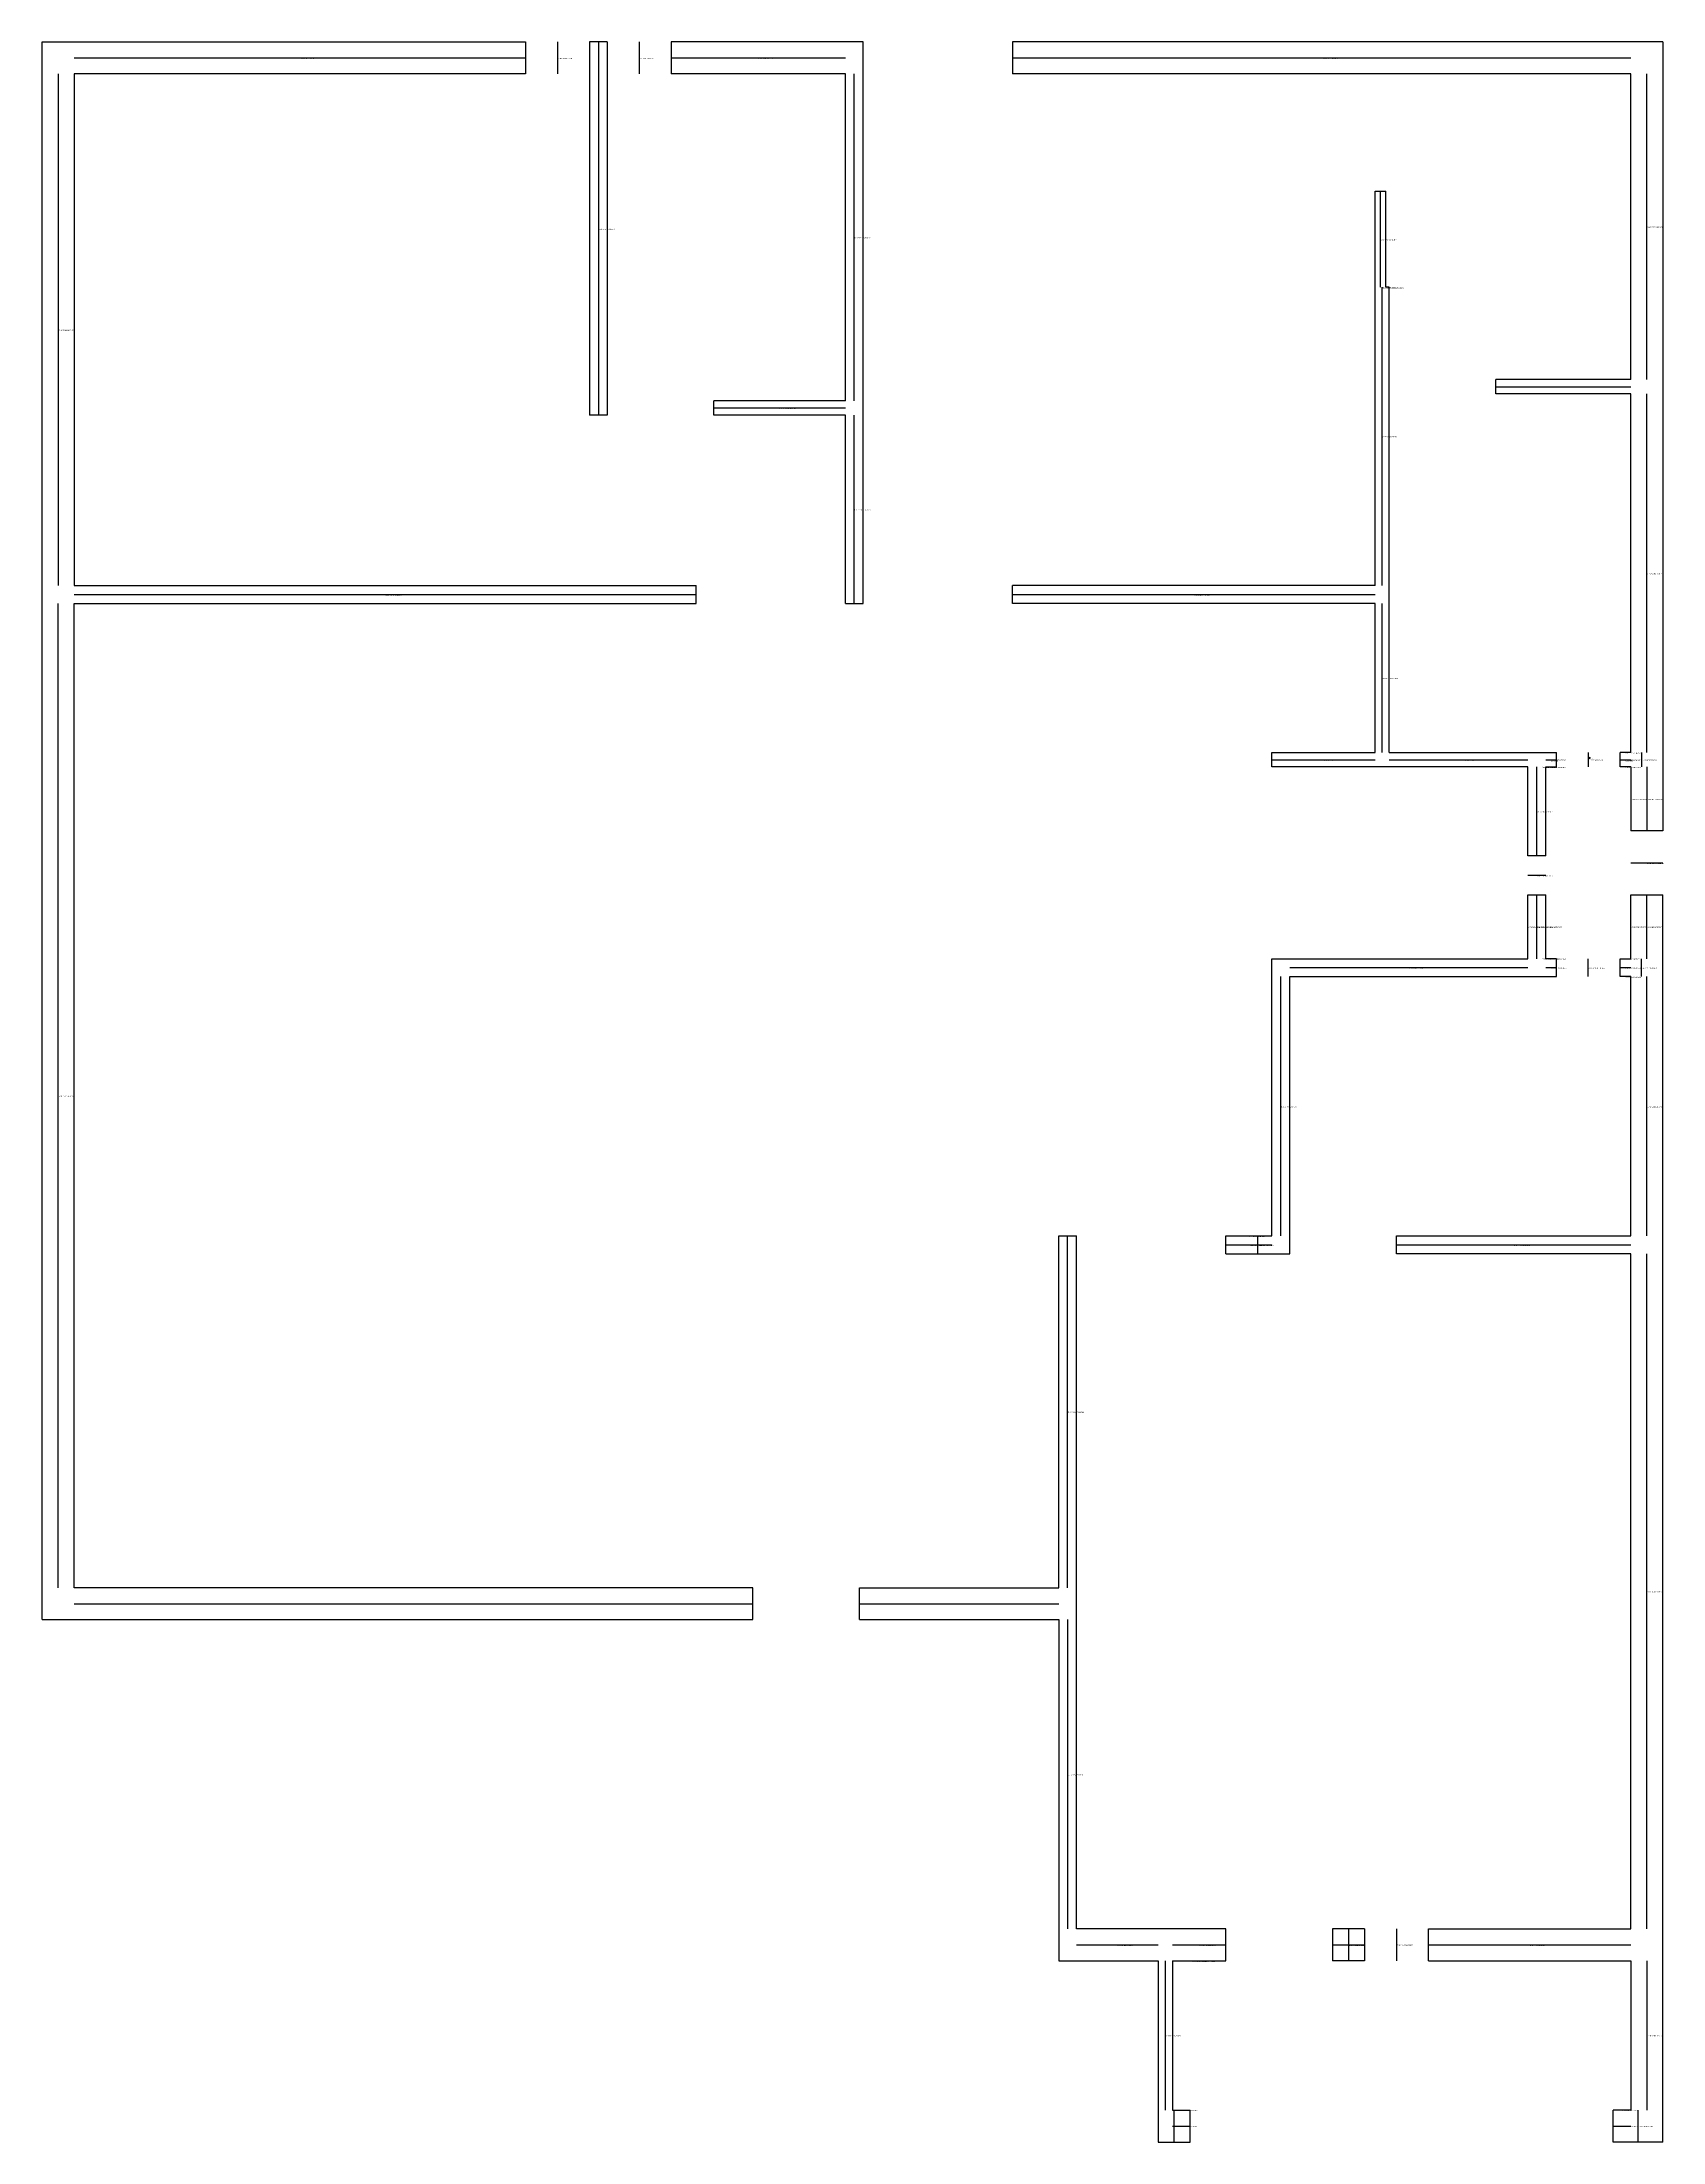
# Model space of a CAD drawing. Header units: metres. Extents: x 328 to 784, y 390 to 981.
import ezdxf

# ---------------------------------------------------------------- set-up
doc = ezdxf.new("R2010")
doc.units = ezdxf.units.M

msp = doc.modelspace()

# ---------------------------------------------------------------- linework, layer by layer
at = {"layer": 'centrelines'}
for p, q in [((337, 976.5), (464, 976.5)), ((473, 981), (473, 972)), ((484.5, 981), (484.5, 876)), ((496, 981), (496, 972)), ((505, 976.5), (554, 976.5)), ((601, 976.5), (775, 976.5)), ((332.5, 972), (332.5, 828)), ((556.5, 880), (556.5, 972)), ((779.5, 886), (779.5, 972)), ((704.5, 912), (704.5, 939)), ((704.5, 912), (704.5, 912)), ((705, 828), (705, 912)), ((705, 912), (705, 912)), ((706.5, 912), (706.5, 912)), ((737, 884), (775, 884)), ((779.5, 781), (779.5, 882)), ((517, 878), (554, 878)), ((556.5, 823), (556.5, 876)), ((332.5, 546), (332.5, 823)), ((337, 825.5), (512, 825.5)), ((601, 825.5), (703, 825.5)), ((705, 781), (705, 823)), ((763, 781), (763, 777)), ((773.5, 781), (773.5, 781)), ((778, 781), (778, 777)), ((674, 779), (703, 779)), ((707, 779), (746, 779)), ((748.5, 752), (748.5, 777)), ((750, 777), (750, 777)), ((751, 779), (754, 779)), ((752.5, 777), (752.5, 777)), ((772, 779), (775, 779)), ((773.5, 777), (773.5, 777)), ((779.5, 777), (779.5, 759)), ((775, 768), (775, 768)), ((746, 746.5), (751, 746.5)), ((775, 750), (784, 750)), ((748.5, 723), (748.5, 741)), ((779.5, 723), (779.5, 741)), ((746, 732), (746, 732)), ((751, 732), (751, 732)), ((775, 732), (775, 732)), ((750, 723), (750, 723)), ((752.5, 723), (752.5, 723)), ((763, 718), (763, 723)), ((773.5, 723), (773.5, 723)), ((778, 718), (778, 723)), ((676.5, 645), (676.5, 718)), ((679, 720.5), (746, 720.5)), ((751, 720.5), (754, 720.5)), ((772, 720.5), (775, 720.5)), ((773.5, 718), (773.5, 718)), ((779.5, 645), (779.5, 718)), ((616.5, 546), (616.5, 645)), ((667.5, 645), (667.5, 645)), ((670, 640), (670, 645)), ((661, 642.5), (674, 642.5)), ((709, 642.5), (775, 642.5)), ((779.5, 450), (779.5, 640)), ((337, 541.5), (528, 541.5)), ((558, 541.5), (614, 541.5)), ((616.5, 537), (616.5, 450)), ((695.5, 450), (695.5, 441)), ((709, 450), (709, 441)), ((619, 445.5), (642, 445.5)), ((646, 445.5), (661, 445.5)), ((691, 445.5), (700, 445.5)), ((718, 445.5), (775, 445.5)), ((644, 441), (644, 399)), ((651.5, 441), (651.5, 441)), ((653.5, 441), (653.5, 441)), ((779.5, 441), (779.5, 399)), ((646.5, 390), (646.5, 399)), ((648.5, 399), (648.5, 399)), ((772.5, 399), (772.5, 399)), ((777, 390), (777, 399)), ((646, 394.5), (651, 394.5)), ((770, 394.5), (775, 394.5))]:
    msp.add_line(p, q, dxfattribs=at)
at = {"layer": 'entity_location'}
msp.add_circle((763.26, 779.54), 0.2, dxfattribs=at)
at = {"layer": 'wall'}
for p, q in [((328, 537), (328, 981)), ((328, 981), (464, 981)), ((464, 981), (464, 972)), ((487, 981), (482, 981)), ((482, 981), (482, 876)), ((487, 981), (487, 876)), ((559, 981), (505, 981)), ((505, 981), (505, 972)), ((559, 823), (559, 981)), ((784, 981), (601, 981)), ((601, 981), (601, 972)), ((784, 981), (784, 759)), ((464, 972), (337, 972)), ((337, 972), (337, 828)), ((554, 972), (505, 972)), ((554, 880), (554, 972)), ((775, 972), (601, 972)), ((775, 886), (775, 972)), ((703, 912), (703, 939)), ((703, 939), (706, 939)), ((706, 912), (706, 939)), ((703, 828), (703, 912)), ((707, 912), (706, 912)), ((707, 781), (707, 912)), ((737, 882), (737, 886)), ((775, 886), (737, 886)), ((775, 882), (737, 882)), ((775, 781), (775, 882)), ((487, 876), (482, 876)), ((517, 876), (517, 880)), ((554, 880), (517, 880)), ((554, 876), (517, 876)), ((554, 823), (554, 876)), ((337, 828), (512, 828)), ((512, 823), (512, 828)), ((601, 823), (601, 828)), ((703, 828), (601, 828)), ((337, 546), (337, 823)), ((337, 823), (512, 823)), ((554, 823), (559, 823)), ((703, 823), (601, 823)), ((703, 781), (703, 823)), ((674, 777), (674, 781)), ((674, 781), (703, 781)), ((707, 781), (754, 781)), ((754, 777), (754, 781)), ((772, 777), (772, 781)), ((775, 781), (772, 781)), ((746, 777), (674, 777)), ((746, 752), (746, 777)), ((751, 752), (751, 777)), ((751, 777), (754, 777)), ((775, 777), (772, 777)), ((775, 777), (775, 759)), ((784, 759), (775, 759)), ((751, 752), (746, 752)), ((746, 723), (746, 741)), ((746, 741), (751, 741)), ((751, 723), (751, 741)), ((775, 723), (775, 741)), ((775, 741), (784, 741)), ((784, 390), (784, 741)), ((674, 645), (674, 723)), ((674, 723), (746, 723)), ((754, 723), (751, 723)), ((754, 718), (754, 723)), ((772, 718), (772, 723)), ((772, 723), (775, 723)), ((679, 640), (679, 718)), ((679, 718), (754, 718)), ((775, 718), (772, 718)), ((775, 645), (775, 718)), ((614, 546), (614, 645)), ((614, 645), (619, 645)), ((619, 450), (619, 645)), ((661, 640), (661, 645)), ((661, 645), (674, 645)), ((709, 640), (709, 645)), ((709, 645), (775, 645)), ((661, 640), (679, 640)), ((775, 640), (709, 640)), ((775, 450), (775, 640)), ((528, 546), (337, 546)), ((528, 537), (528, 546)), ((558, 537), (558, 546)), ((558, 546), (614, 546)), ((328, 537), (528, 537)), ((558, 537), (614, 537)), ((614, 537), (614, 441)), ((661, 450), (619, 450)), ((661, 441), (661, 450)), ((700, 450), (691, 450)), ((691, 450), (691, 441)), ((700, 450), (700, 441)), ((718, 441), (718, 450)), ((718, 450), (775, 450)), ((614, 441), (642, 441)), ((642, 441), (642, 390)), ((646, 441), (661, 441)), ((646, 441), (646, 399)), ((700, 441), (691, 441)), ((718, 441), (775, 441)), ((775, 441), (775, 399)), ((646, 399), (651, 399)), ((651, 390), (651, 399)), ((775, 399), (770, 399)), ((770, 390), (770, 399)), ((642, 390), (651, 390)), ((784, 390), (770, 390))]:
    msp.add_line(p, q, dxfattribs=at)

# ---------------------------------------------------------------- texts
at = {"layer": 'centrelines', "char_height": 0.3, "attachment_point": 1}
for s, insert in [('68 358.2564399684952', (400.5, 976.5)), ('63 348.266647793063', (473, 976.5)), ('56 329.3428745944697', (496, 976.5)), ('54 287.3690978527752', (529.5, 976.5)), ('46 196.95566400716018', (688, 976.5)), ('55 294.97534814999074', (484.5, 928.5)), ('36 107.68736205165058', (779.5, 929)), ('49 229.87117832760111', (556.5, 926)), ('42 144.90397207288947', (704.5, 925.5)), ('41 144.90397207288947', (704.5, 912)), ('40 144.70194123845573', (705, 912)), ('39 144.10455865519242', (706.5, 912)), ('77 433.47612029474476', (332.5, 900)), ('34 104.45566400716018', (756, 884)), ('50 231.26388086190053', (535.5, 878)), ('32 75.7766470950951', (705, 870)), ('48 211.27662655604746', (556.5, 849.5)), ('9 16.305781310309374', (779.5, 831.5)), ('51 255.42742827211643', (424.5, 825.5)), ('33 75.78330437656912', (652, 825.5)), ('24 58.27750705290616', (705, 802)), ('3 10.343616196400786', (773.5, 781)), ('28 60.26178282764146', (688.5, 779)), ('12 17.26790600413623', (726.5, 779)), ('6 13.501234282582084', (750, 777)), ('2 9.275310700776393', (752.5, 779)), ('5 11.056070981004005', (752.5, 777)), ('0 0.259324323234182', (763, 779)), ('4 10.552018004209586', (773.5, 777)), ('1 8.757608860842469', (773.5, 779)), ('7 14.740675676765818', (778, 779)), ('8 14.977025743547092', (748.5, 764.5)), ('11 16.465574963012298', (775, 768)), ('10 16.438771002795587', (779.5, 768)), ('14 35.24512979221286', (748.5, 746.5)), ('13 31.791685306142718', (779.5, 750)), ('19 50.58011626216993', (746, 732)), ('15 41.27352046539451', (748.5, 732)), ('18 49.099439078896665', (751, 732)), ('17 48.972516275427836', (775, 732)), ('16 41.82613278282873', (779.5, 732)), ('23 58.078150920805584', (750, 723)), ('22 57.5588828310948', (752.5, 723)), ('21 57.46419207809211', (773.5, 723)), ('29 61.5151842143868', (712.5, 720.5)), ('27 59.76594933369833', (752.5, 720.5)), ('20 56.544930647899655', (763, 720.5)), ('26 59.68779627463026', (773.5, 720.5)), ('30 62.39051795839062', (773.5, 718)), ('25 58.43414628689938', (778, 720.5)), ('76 430.7593243232342', (332.5, 684.5)), ('35 106.37145129132954', (676.5, 681.5)), ('31 63.65111813030036', (779.5, 681.5)), ('45 165.14244318949784', (667.5, 645)), ('43 163.5493106263633', (667.5, 642.5)), ('44 163.7054669856213', (670, 642.5)), ('37 137.04433599283982', (742, 642.5)), ('47 199.09916530102882', (616.5, 595.5)), ('38 140.48623154644181', (779.5, 545)), ('59 334.68202159556864', (432.5, 541.5)), ('52 280.96877370216856', (586, 541.5)), ('53 283.4890724490449', (616.5, 493.5)), ('65 355.3722585461963', (630.5, 445.5)), ('64 349.34594289892885', (653.5, 445.5)), ('60 336.43839765654417', (695.5, 445.5)), ('62 339.9814120253185', (695.5, 445.5)), ('57 333.98135226532577', (709, 445.5)), ('58 334.0443359928398', (746.5, 445.5)), ('67 356.514254982909', (651.5, 441)), ('66 355.8923667469221', (653.5, 441)), ('69 358.9360024724006', (644, 420)), ('61 338.93366162019186', (779.5, 420)), ('73 397.47162688090907', (648.5, 399)), ('70 380.6565141215825', (772.5, 399)), ('74 398.0536791346734', (646.5, 394.5)), ('75 401.0751757185628', (648.5, 394.5)), ('72 385.1033333908527', (772.5, 394.5)), ('71 380.792328998741', (777, 394.5))]:
    msp.add_mtext(s, dxfattribs=dict(at, insert=insert))
at = {"layer": 'chosen_line', "color": 3, "char_height": 0.5, "attachment_point": 1}
for insert in [(752.5, 779), (773.5, 779)]:
    msp.add_mtext('chosen', dxfattribs=dict(at, insert=insert))
at = {"layer": 'debug', "insert": (763.26, 779.54), "char_height": 0.2, "attachment_point": 1}
msp.add_mtext('763, 779', dxfattribs=at)

doc.saveas('drawing.dxf')
